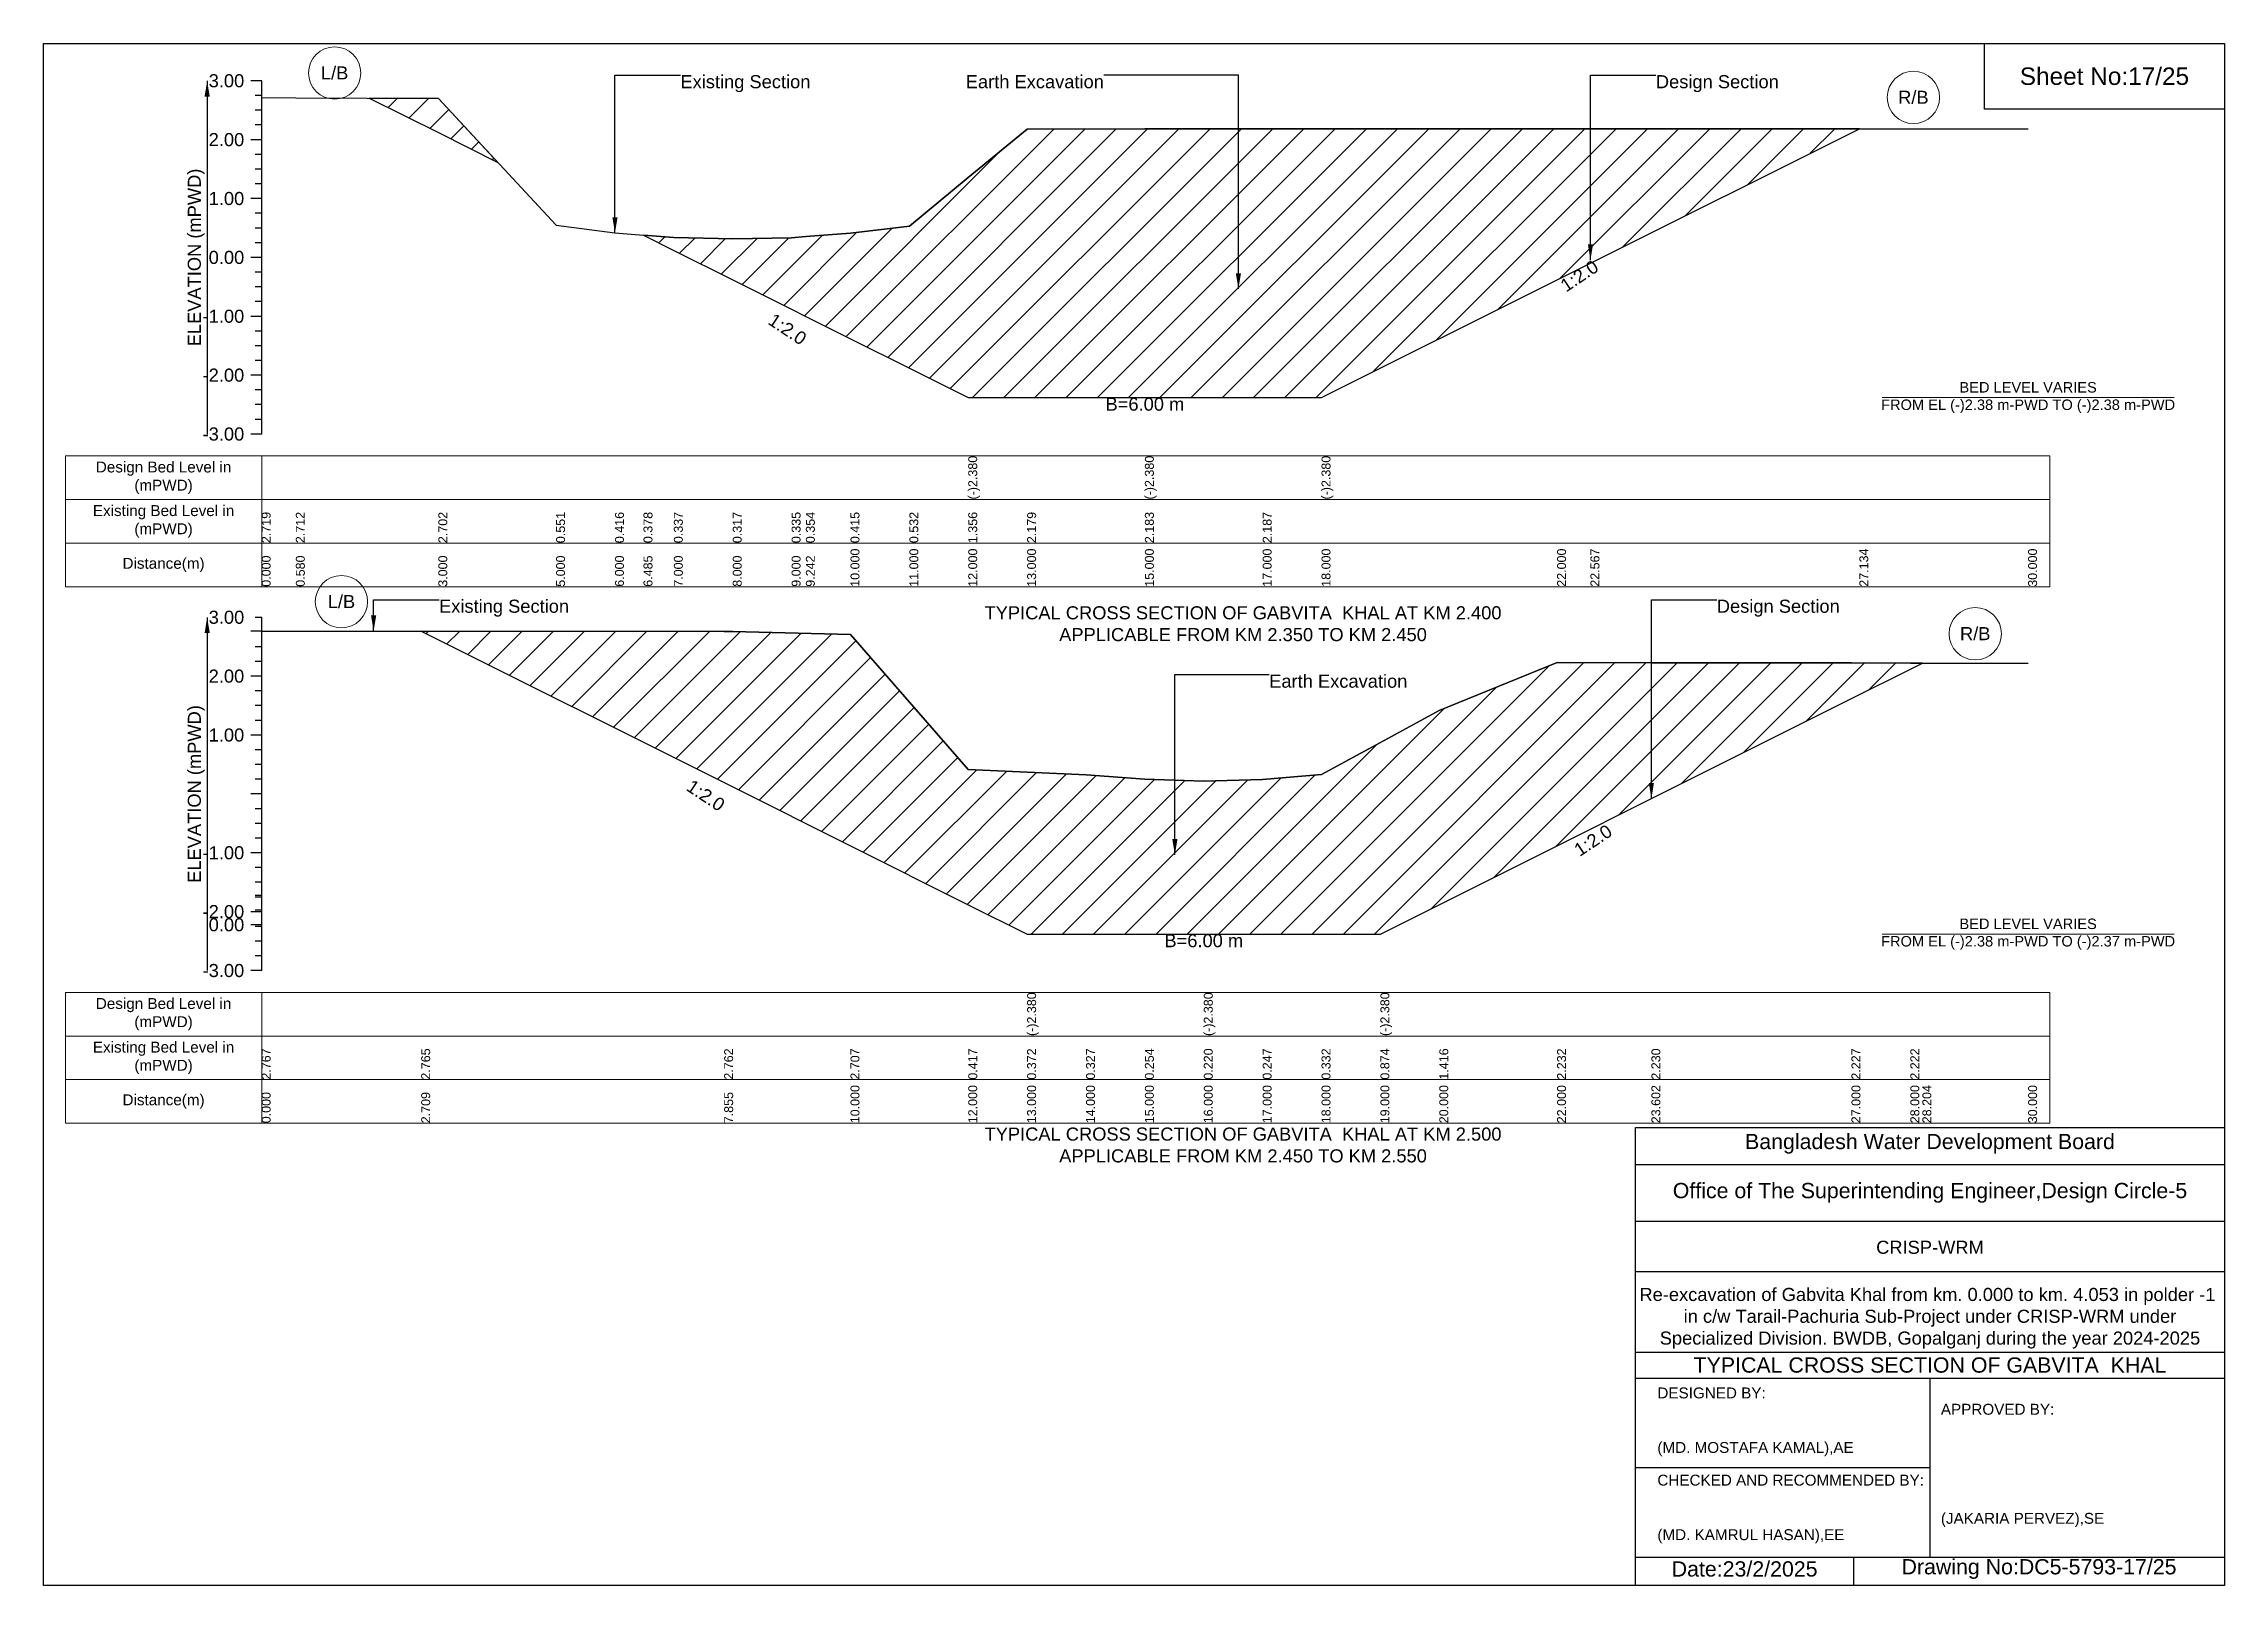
# Model space of a CAD drawing. Header units: feet. Extents: x 91000 to 358000, y -12982 to 34.
# Drawn here: x 260000 to 268000, y -5656 to 0 of the extents above; entities that cross this region are included whole.
import ezdxf

# ---------------------------------------------------------------- set-up
doc = ezdxf.new("R2010")
doc.units = ezdxf.units.FT
doc.header["$LTSCALE"] = 7
doc.header["$MEASUREMENT"] = 0
for name, color, linetype, lineweight in [('Cross section Data Border', 7, 'Continuous', 9), ('Cross Section Labels', 7, 'Continuous', 9), ('Existing_Bed_Level for Xsection', 7, 'Continuous', 25)]:
    doc.layers.add(name, color=color, linetype=linetype, lineweight=lineweight)
doc.styles.get("Standard").update_dxf_attribs({"font": 'arial.ttf'})
doc.dimstyles.get("Standard").update_dxf_attribs({"dimtxt": 0.18, "dimasz": 0.18, "dimexe": 0.18, "dimexo": 0.0625, "dimgap": 0.09, "dimtad": 0, "dimtih": 1, "dimtoh": 1, "dimdec": 4, "dimzin": 0, "dimdsep": 46, "dimtxsty": 'Standard', "dimcen": 0.09, "dimadec": 0, "dimazin": 0, "dimtfac": 1, "dimtdec": 4, "dimtofl": 0, "dimtmove": 0, "dimatfit": 3, "dimfxl": 1, "dimtolj": 1, "dimtzin": 0, "dimarcsym": 0})
pattern_1 = [(45, (0, 480), (-57.27565, 57.27565), [])]

msp = doc.modelspace()

# ---------------------------------------------------------------- texts
at = {"attachment_point": 5}
for s, insert, char_height in [('Sheet No:17/25', (267560, -120), 64), ('Bangladesh Water Development Board', (266920, -4036), 56), ('Office of The Superintending Engineer,Design Circle-5', (266920, -4216), 56)]:
    msp.add_mtext(s, dxfattribs=dict(at, insert=insert, char_height=char_height))
for s, insert, char_height, width, attachment_point in [('CRISP-WRM', (266920, -4416), 48, 2240, 5), ('Re-excavation of Gabvita Khal from km. 0.000 to km. 4.053 in polder -1  in c/w Tarail-Pachuria Sub-Project under CRISP-WRM under Specialized Division. BWDB, Gopalganj during the year 2024-2025', (266920, -4676), 48, 2160, 5), ('TYPICAL CROSS SECTION OF GABVITA  KHAL', (266920, -4848), 56, 2240, 5), ('DESIGNED BY:^J^J^J(MD. MOSTAFA KAMAL),AE', (265920, -5056), 40, 1120, 4), ('APPROVED BY:^J^J^J^J^J^J(JAKARIA PERVEZ),SE', (266960, -5216), 40, 1120, 4), ('CHECKED AND RECOMMENDED BY:^J^J^J(MD. KAMRUL HASAN),EE', (265920, -5376), 40, 1120, 4), ('Date:23/2/2025 ', (266240, -5596), 56, 1120, 5), ('Drawing No:DC5-5793-17/25', (267320, -5596), 56, 1760, 5)]:
    msp.add_mtext(s, dxfattribs=dict(insert=insert, char_height=char_height, width=width, attachment_point=attachment_point))
at = {"layer": 'Cross section Data Border', "char_height": 40, "width": 640, "attachment_point": 5}
for s, insert in [('Design Bed Level in (mPWD)', (260440, -1592.5)), ('Existing Bed Level in (mPWD)', (260440, -1752.5)), ('Distance(m)', (260440, -1912.5)), ('Design Bed Level in (mPWD)', (260440, -3560.7)), ('Existing Bed Level in (mPWD)', (260440, -3720.7)), ('Distance(m)', (260440, -3880.7))]:
    msp.add_mtext(s, dxfattribs=dict(at, insert=insert))
at = {"layer": 'Cross Section Labels'}
for s, insert, char_height, attachment_point in [('L/B', (261067.6, -107.8), 48, 5), ('Existing Section', (262336, -115.7), 48, 1), ('Earth Excavation', (263889.6, -115.7), 48, 3), ('Design Section', (265914.5, -115.7), 48, 1), ('R/B', (266859.1, -197.2), 48, 5), ('BED LEVEL VARIES ^JFROM EL (-)2.38 m-PWD TO (-)2.38 m-PWD', (267280, -1298.6), 38.4, 5), ('B=6.00 m', (264040, -1298.6), 48, 2), ('L/B', (261092.6, -2047.2), 48, 5), ('Existing Section', (261450.6, -2039.9), 48, 1), ('TYPICAL CROSS SECTION OF GABVITA  KHAL AT KM 2.400^JAPPLICABLE FROM KM 2.350 TO KM 2.450', (264400, -2128.4), 48, 5), ('Design Section', (266138, -2039.9), 48, 1), ('R/B', (267086, -2164.8), 48, 5), ('Earth Excavation', (264496, -2314.9), 48, 1), ('B=6.00 m', (264256, -3266.8), 48, 2), ('BED LEVEL VARIES ^JFROM EL (-)2.38 m-PWD TO (-)2.37 m-PWD', (267280, -3266.8), 38.4, 5), ('TYPICAL CROSS SECTION OF GABVITA  KHAL AT KM 2.500^JAPPLICABLE FROM KM 2.450 TO KM 2.550', (264400, -4040.7), 48, 5)]:
    msp.add_mtext(s, dxfattribs=dict(at, insert=insert, char_height=char_height, attachment_point=attachment_point))
at = {"layer": 'Cross Section Labels', "char_height": 48, "attachment_point": 2}
for insert, rotation in [((265620.5, -832.3), 33.69007), ((262742.3, -1027.7), 326.30993), ((262442.6, -2738.1), 326.30993), ((265670.6, -2902.8), 33.69007)]:
    msp.add_mtext('1:2.0', dxfattribs=dict(at, insert=insert, rotation=rotation))
at = {"layer": 'Existing_Bed_Level for Xsection', "char_height": 48, "attachment_point": 6}
for s, insert in [('3.00', (260736, -136.5)), ('2.00', (260736, -352.5)), ('1.00', (260736, -568.5)), ('0.00', (260736, -784.5)), ('-1.00', (260736, -1000.5)), ('-2.00', (260736, -1216.5)), ('-3.00', (260736, -1432.5)), ('3.00', (260736, -2104.7)), ('2.00', (260736, -2320.7)), ('1.00', (260736, -2536.7)), ('-1.00', (260736, -2968.7)), ('-2.00', (260736, -3184.7)), ('0.00', (260736, -3232.7)), ('-3.00', (260736, -3400.7))]:
    msp.add_mtext(s, dxfattribs=dict(at, insert=insert))
at = {"layer": 'Existing_Bed_Level for Xsection', "rotation": 90}
for s, insert, char_height, attachment_point in [('ELEVATION (mPWD)', (260560, -784.5), 48, 5), ('(-)2.380', (263392, -1672.5), 32.8, 1), ('(-)2.380', (264040, -1672.5), 32.8, 1), ('(-)2.380', (264688, -1672.5), 32.8, 1), ('2.719', (260800, -1832.5), 32.8, 1), ('2.712', (260925.3, -1832.5), 32.8, 1), ('2.702', (261448, -1832.5), 32.8, 1), ('0.551', (261880, -1832.5), 32.8, 1), ('0.416', (262096, -1832.5), 32.8, 1), ('0.378', (262200.7, -1832.5), 32.8, 1), ('0.337', (262312, -1832.5), 32.8, 1), ('0.317', (262528, -1832.5), 32.8, 1), ('0.335', (262744, -1832.5), 32.8, 1), ('0.354', (262796.3, -1832.5), 32.8, 1), ('0.415', (262960, -1832.5), 32.8, 1), ('0.532', (263176, -1832.5), 32.8, 1), ('1.356', (263392, -1832.5), 32.8, 1), ('2.179', (263608, -1832.5), 32.8, 1), ('2.183', (264040, -1832.5), 32.8, 1), ('2.187', (264472, -1832.5), 32.8, 1), ('0.000', (260800, -1992.5), 32.8, 1), ('0.580', (260925.3, -1992.5), 32.8, 1), ('3.000', (261448, -1992.5), 32.8, 1), ('5.000', (261880, -1992.5), 32.8, 1), ('6.000', (262096, -1992.5), 32.8, 1), ('6.485', (262200.7, -1992.5), 32.8, 1), ('7.000', (262312, -1992.5), 32.8, 1), ('8.000', (262528, -1992.5), 32.8, 1), ('9.000', (262744, -1992.5), 32.8, 1), ('9.242', (262796.3, -1992.5), 32.8, 1), ('10.000', (262960, -1992.5), 32.8, 1), ('11.000', (263176, -1992.5), 32.8, 1), ('12.000', (263392, -1992.5), 32.8, 1), ('13.000', (263608, -1992.5), 32.8, 1), ('15.000', (264040, -1992.5), 32.8, 1), ('17.000', (264472, -1992.5), 32.8, 1), ('18.000', (264688, -1992.5), 32.8, 1), ('22.000', (265552, -1992.5), 32.8, 1), ('22.567', (265674.5, -1992.5), 32.8, 1), ('27.134', (266660.9, -1992.5), 32.8, 1), ('30.000', (267280, -1992.5), 32.8, 1), ('ELEVATION (mPWD)', (260560, -2752.7), 48, 5), ('(-)2.380', (263608, -3640.7), 32.8, 1), ('(-)2.380', (264256, -3640.7), 32.8, 1), ('(-)2.380', (264904, -3640.7), 32.8, 1), ('2.767', (260800, -3800.7), 32.8, 1), ('2.765', (261385.2, -3800.7), 32.8, 1), ('2.762', (262496.6, -3800.7), 32.8, 1), ('2.707', (262960, -3800.7), 32.8, 1), ('0.417', (263392, -3800.7), 32.8, 1), ('0.372', (263608, -3800.7), 32.8, 1), ('0.327', (263824, -3800.7), 32.8, 1), ('0.254', (264040, -3800.7), 32.8, 1), ('0.220', (264256, -3800.7), 32.8, 1), ('0.247', (264472, -3800.7), 32.8, 1), ('0.332', (264688, -3800.7), 32.8, 1), ('0.874', (264904, -3800.7), 32.8, 1), ('1.416', (265120, -3800.7), 32.8, 1), ('2.232', (265552, -3800.7), 32.8, 1), ('2.230', (265898, -3800.7), 32.8, 1), ('2.227', (266632, -3800.7), 32.8, 1), ('2.222', (266848, -3800.7), 32.8, 1), ('10.000', (262960, -3960.7), 32.8, 1), ('12.000', (263392, -3960.7), 32.8, 1), ('13.000', (263608, -3960.7), 32.8, 1), ('14.000', (263824, -3960.7), 32.8, 1), ('15.000', (264040, -3960.7), 32.8, 1), ('16.000', (264256, -3960.7), 32.8, 1), ('17.000', (264472, -3960.7), 32.8, 1), ('18.000', (264688, -3960.7), 32.8, 1), ('19.000', (264904, -3960.7), 32.8, 1), ('20.000', (265120, -3960.7), 32.8, 1), ('22.000', (265552, -3960.7), 32.8, 1), ('23.602', (265898, -3960.7), 32.8, 1), ('27.000', (266632, -3960.7), 32.8, 1), ('28.000', (266848, -3960.7), 32.8, 1), ('28.204', (266892.1, -3960.7), 32.8, 1), ('30.000', (267280, -3960.7), 32.8, 1), ('0.000', (260800, -3960.7), 32.8, 1), ('2.709', (261385.2, -3960.7), 32.8, 1), ('7.855', (262496.6, -3960.7), 32.8, 1)]:
    msp.add_mtext(s, dxfattribs=dict(at, insert=insert, char_height=char_height, attachment_point=attachment_point))

# ---------------------------------------------------------------- hatches: boundary and pattern name
at = {"layer": 'Existing_Bed_Level for Xsection'}
h = msp.add_hatch(dxfattribs=at)
h.set_pattern_fill('ANSI31', color=256, scale=648, style=0)
h.set_pattern_definition(pattern_1)
h.paths.add_polyline_path([(261194.5, -199.8), (261448, -326.6), (261666.4, -435.8), (261448, -200.8)])
h = msp.add_hatch(dxfattribs=at)
h.set_pattern_fill('ANSI31', color=256, scale=648, style=0)
h.set_pattern_definition(pattern_1)
h.paths.add_polyline_path([(262200.7, -702.9), (262312, -758.6), (262528, -866.6), (262744, -974.6), (262796.3, -1000.7), (262960, -1082.6), (263176, -1190.6), (263392, -1298.6), (263608, -1298.6), (264040, -1298.6), (264472, -1298.6), (264688, -1298.6), (265552, -866.6), (265674.5, -805.3), (266660.9, -312.1), (265674.5, -312.1), (265552, -312.1), (264688, -312.1), (264472, -312.1), (264040, -312.9), (263608, -313.8), (263392, -491.7), (263176, -669.6), (262960, -694.8), (262796.3, -707.9), (262744, -712.1), (262528, -716), (262312, -711.7)])
h = msp.add_hatch(dxfattribs=at)
h.set_pattern_fill('ANSI31', color=256, scale=648, style=0)
h.set_pattern_definition([(45, (0, 358.8), (-57.27565, 57.27565), [])])
h.paths.add_polyline_path([(261385.2, -2155.4), (262496.6, -2711.1), (262528, -2726.8), (262960, -2942.8), (263392, -3158.8), (263608, -3266.8), (263824, -3266.8), (264040, -3266.8), (264256, -3266.8), (264472, -3266.8), (264688, -3266.8), (264904, -3266.8), (265120, -3158.8), (265552, -2942.8), (265898, -2769.8), (266632, -2402.8), (266848, -2294.8), (266892.1, -2272.8), (266848, -2272.8), (266632, -2271.7), (265898, -2271), (265552, -2270.6), (265120, -2446.9), (264904, -2563.9), (264688, -2681), (264472, -2699.4), (264256, -2705.2), (264040, -2697.9), (263824, -2682.1), (263608, -2672.4), (263392, -2662.7), (262960, -2168), (262528, -2156.1), (262496.6, -2156.1)])

# ---------------------------------------------------------------- linework, layer by layer
for points in [[(260000, 0), (268000, 0), (268000, -5656), (260000, -5656)], [(267120, 0), (268000, 0), (268000, -240), (267120, -240)]]:
    msp.add_lwpolyline(points, close=True)
for points in [[(265840, -5656), (265840, -3976), (268000, -3976)], [(265840, -4112), (268000, -4112)], [(265840, -4320), (268000, -4320)], [(265840, -4504), (268000, -4504)], [(265840, -4800), (268000, -4800)], [(265840, -4896), (268000, -4896)], [(266920, -4896), (266920, -5552)], [(265840, -5224), (266920, -5224)], [(265840, -5552), (268000, -5552)], [(266640, -5552), (266640, -5656)]]:
    msp.add_lwpolyline(points)
at = {"layer": 'Cross section Data Border'}
for points in [[(260080, -1512.5), (267360, -1512.5), (267360, -1992.5), (260080, -1992.5)], [(260080, -3480.7), (267360, -3480.7), (267360, -3960.7), (260080, -3960.7)]]:
    msp.add_lwpolyline(points, close=True, dxfattribs=at)
for points in [[(260800, -1512.5), (260800, -1992.5)], [(260080, -1672.5), (267360, -1672.5)], [(260080, -1832.5), (267360, -1832.5)], [(260800, -3480.7), (260800, -3960.7)], [(260080, -3640.7), (267360, -3640.7)], [(260080, -3800.7), (267360, -3800.7)]]:
    msp.add_lwpolyline(points, dxfattribs=at)
at = {"layer": 'Cross Section Labels'}
for points in [[(266744.2, -1298.6), (267815.8, -1298.6)], [(266744.2, -3266.8), (267815.8, -3266.8)]]:
    msp.add_lwpolyline(points, dxfattribs=at)
for centre in [(261067.6, -107.8), (266859.1, -197.2), (261092.6, -2047.2), (267086, -2164.8)]:
    msp.add_circle(centre, 96, dxfattribs=at)
at = {"layer": 'Existing_Bed_Level for Xsection'}
for points in [[(260800, -136.5), (260760, -136.5)], [(260800, -1432.5), (260800, -1216.5), (260800, -1000.5), (260800, -784.5), (260800, -568.5), (260800, -352.5), (260800, -136.5)], [(260800, -190.5), (260776, -190.5)], [(260800, -197.2), (260925.3, -198.7), (261448, -200.8), (261880, -665.5), (262096, -694.6), (262200.7, -702.9), (262312, -711.7), (262528, -716), (262744, -712.1), (262796.3, -707.9), (262960, -694.8), (263176, -669.6), (263392, -491.7), (263392, -491.7), (263608, -313.8), (264040, -312.9), (264040, -312.9), (264472, -312.1), (264688, -312.1), (264688, -312.1), (265552, -312.1), (265674.5, -312.1), (266660.9, -312.1), (267280, -312.1)], [(260800, -244.5), (260776, -244.5)], [(260800, -298.5), (260776, -298.5)], [(260800, -352.5), (260760, -352.5)], [(260800, -406.5), (260776, -406.5)], [(260800, -460.5), (260776, -460.5)], [(260800, -514.5), (260776, -514.5)], [(260800, -568.5), (260760, -568.5)], [(260800, -622.5), (260776, -622.5)], [(260800, -676.5), (260776, -676.5)], [(260800, -784.5), (260760, -784.5)], [(260800, -730.5), (260776, -730.5)], [(260800, -838.5), (260776, -838.5)], [(260800, -892.5), (260776, -892.5)], [(260800, -946.5), (260776, -946.5)], [(260800, -1000.5), (260760, -1000.5)], [(260800, -1054.5), (260776, -1054.5)], [(260800, -1108.5), (260776, -1108.5)], [(260800, -1162.5), (260776, -1162.5)], [(260800, -1216.5), (260760, -1216.5)], [(260800, -1270.5), (260776, -1270.5)], [(260800, -1324.5), (260776, -1324.5)], [(260800, -1432.5), (260760, -1432.5)], [(260800, -1378.5), (260776, -1378.5)], [(260800, -2155.1), (260760, -2155.1)], [(260800, -2104.7), (260776, -2104.7)], [(260800, -3400.7), (260800, -3184.7), (260800, -2968.7), (260800, -2752.7), (260800, -2536.7), (260800, -2320.7), (260800, -2104.7)], [(260800, -2155.1), (261385.2, -2155.4), (262496.6, -2156.1), (262528, -2156.1), (262960, -2168), (263392, -2662.7), (263608, -2672.4), (263608, -2672.4), (263824, -2682.1), (264040, -2697.9), (264256, -2705.2), (264256, -2705.2), (264472, -2699.4), (264688, -2681), (264904, -2563.9), (264904, -2563.9), (265120, -2446.9), (265552, -2270.6), (265898, -2271), (266632, -2271.7), (266848, -2272.8), (266892.1, -2272.8), (267280, -2272.8)], [(260800, -2212.7), (260776, -2212.7)], [(260800, -2266.7), (260776, -2266.7)], [(260800, -2320.7), (260760, -2320.7)], [(260800, -2374.7), (260776, -2374.7)], [(260800, -2428.7), (260776, -2428.7)], [(260800, -2536.7), (260760, -2536.7)], [(260800, -2482.7), (260776, -2482.7)], [(260800, -2590.7), (260776, -2590.7)], [(260800, -2590.7), (260776, -2590.7)], [(260800, -2644.7), (260776, -2644.7)], [(260800, -2698.7), (260776, -2698.7)], [(260800, -2752.7), (260760, -2752.7)], [(260800, -2806.7), (260776, -2806.7)], [(260800, -2860.7), (260776, -2860.7)], [(260800, -2914.7), (260776, -2914.7)], [(260800, -2968.7), (260760, -2968.7)], [(260800, -3022.7), (260776, -3022.7)], [(260800, -3076.7), (260776, -3076.7)], [(260800, -3184.7), (260760, -3184.7)], [(260800, -3124.7), (260776, -3124.7)], [(260800, -3130.7), (260776, -3130.7)], [(260800, -3178.7), (260776, -3178.7)], [(260800, -3232.7), (260760, -3232.7)], [(260800, -3238.7), (260776, -3238.7)], [(260800, -3292.7), (260776, -3292.7)], [(260800, -3346.7), (260776, -3346.7)], [(260800, -3400.7), (260760, -3400.7)]]:
    msp.add_lwpolyline(points, dxfattribs=at)
for points in [[(261194.5, -199.8), (261448, -326.6), (261666.4, -435.8), (261448, -200.8)], [(262200.7, -702.9), (262200.7, -702.9), (262312, -758.6), (262528, -866.6), (262744, -974.6), (262796.3, -1000.7), (262960, -1082.6), (263176, -1190.6), (263392, -1298.6), (263392, -1298.6), (263608, -1298.6), (264040, -1298.6), (264040, -1298.6), (264472, -1298.6), (264688, -1298.6), (264688, -1298.6), (265552, -866.6), (265674.5, -805.3), (266660.9, -312.1), (265674.5, -312.1), (265552, -312.1), (264688, -312.1), (264688, -312.1), (264472, -312.1), (264040, -312.9), (264040, -312.9), (263608, -313.8), (263392, -491.7), (263392, -491.7), (263176, -669.6), (262960, -694.8), (262796.3, -707.9), (262744, -712.1), (262528, -716), (262312, -711.7), (262200.7, -702.9)], [(261385.2, -2155.4), (261385.2, -2155.4), (262496.6, -2711.1), (262528, -2726.8), (262960, -2942.8), (263392, -3158.8), (263608, -3266.8), (263608, -3266.8), (263824, -3266.8), (264040, -3266.8), (264256, -3266.8), (264256, -3266.8), (264472, -3266.8), (264688, -3266.8), (264904, -3266.8), (264904, -3266.8), (265120, -3158.8), (265552, -2942.8), (265898, -2769.8), (266632, -2402.8), (266848, -2294.8), (266892.1, -2272.8), (266848, -2272.8), (266632, -2271.7), (265898, -2271), (265552, -2270.6), (265120, -2446.9), (264904, -2563.9), (264904, -2563.9), (264688, -2681), (264472, -2699.4), (264256, -2705.2), (264256, -2705.2), (264040, -2697.9), (263824, -2682.1), (263608, -2672.4), (263608, -2672.4), (263392, -2662.7), (262960, -2168), (262528, -2156.1), (262496.6, -2156.1), (261385.2, -2155.4)]]:
    msp.add_lwpolyline(points, close=True, dxfattribs=at)

msp.set_redraw_order([(e.dxf.handle, doc.entitydb.next_handle()) for e in msp.query("TEXT MTEXT ATTDEF DIMENSION ARC_DIMENSION")])  # texts and dimensions are drawn at this point

# ---------------------------------------------------------------- leaders
at = {"layer": 'Cross Section Labels', "annotation_type": 0, "has_hookline": 1}
for points, hookline_direction, text_width in [([(262096, -694.6), (262096, -115.7), (262335.9, -115.7)], 0, 467.2), ([(264383, -900), (264383, -115.7), (263889.7, -115.7)], 1, 497), ([(265674.5, -793.9), (265674.5, -115.7), (265914.4, -115.7)], 0, 441.2), ([(261210.6, -2155.1), (261210.6, -2039.9), (261450.5, -2039.9)], 0, 467.2), ([(265898, -2769.8), (265898, -2039.9), (266137.9, -2039.9)], 0, 441.2), ([(264150, -2975.6), (264150, -2314.9), (264495.9, -2314.9)], 0, 497)]:
    msp.add_leader(points, dimstyle='Standard', override={"dimasz": 57.6}, dxfattribs=dict(at, hookline_direction=hookline_direction, text_width=text_width))
at = {"layer": 'Existing_Bed_Level for Xsection'}
for points in [[(260600, -136.5), (260600, -1432.5)], [(260600, -2104.7), (260600, -3400.7)]]:
    msp.add_leader(points, dimstyle='Standard', override={"dimasz": 57.6}, dxfattribs=at)

doc.saveas('drawing.dxf')
